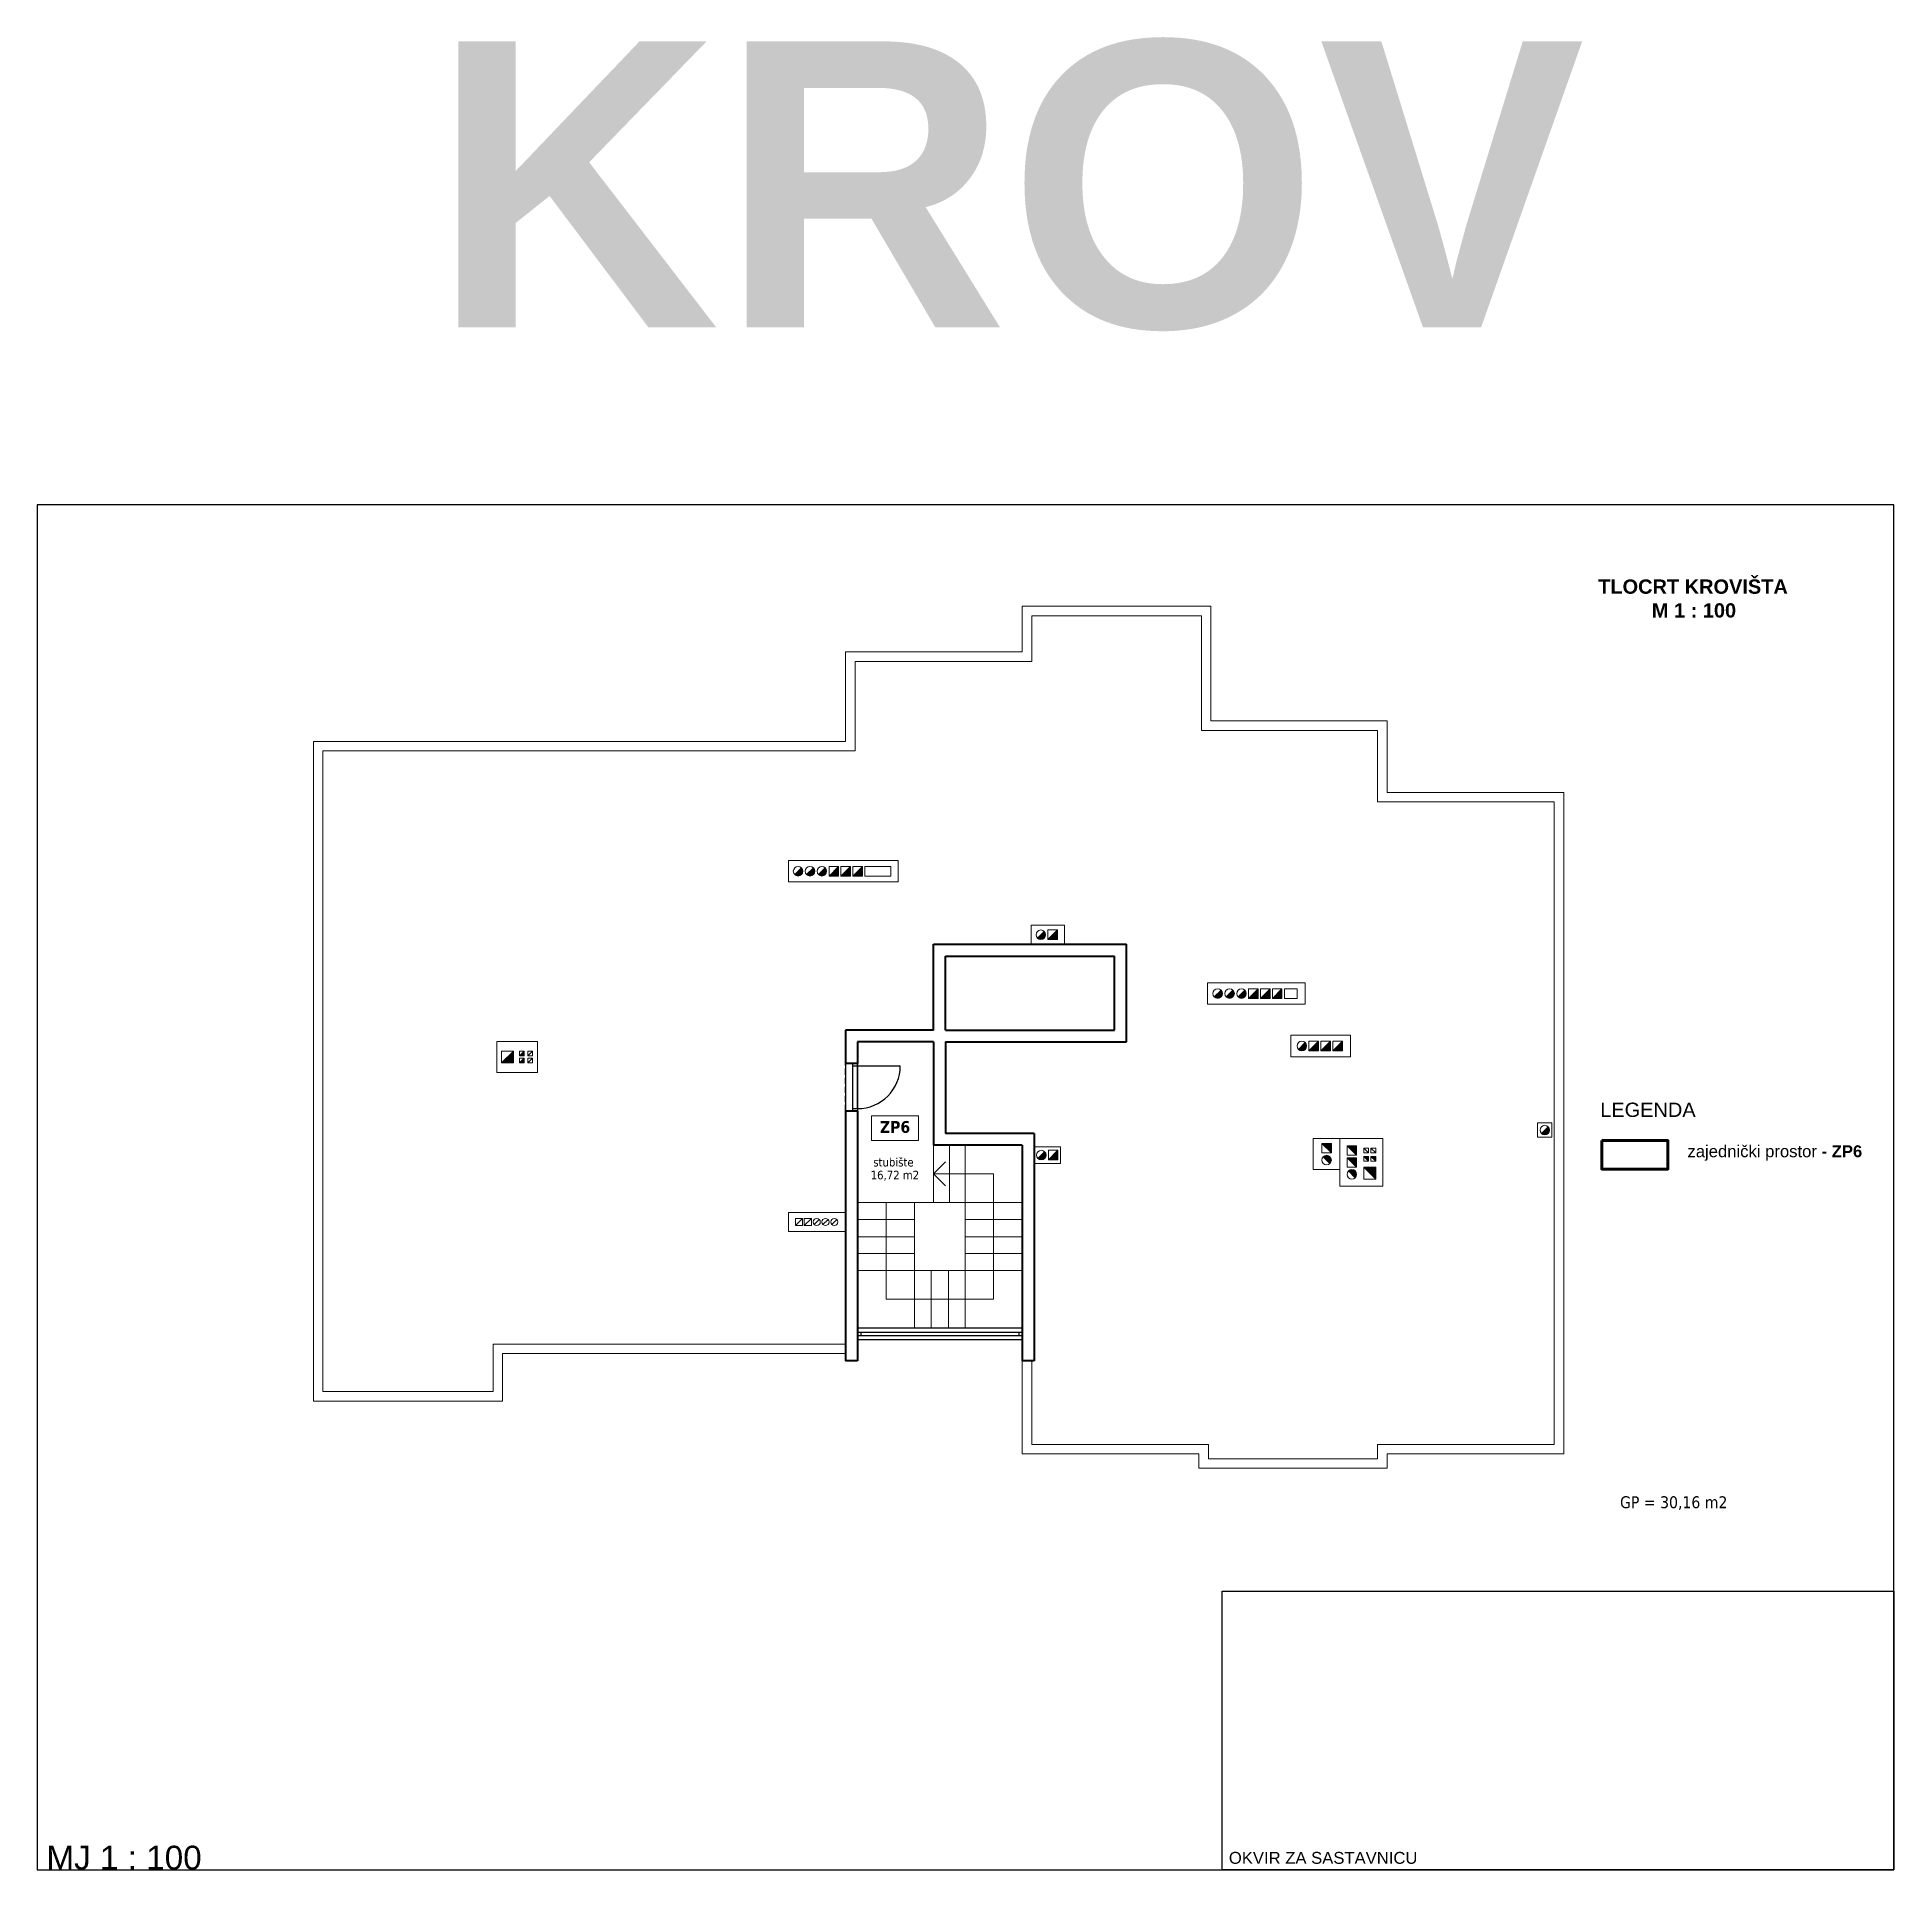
# Model space of a CAD drawing. Header units: centimetres. Extents: x 642232439 to 646206409, y 502891828 to 503284195.
# Drawn here: x 646202511 to 646206409, y 503268121 to 503271969 of the extents above; entities that cross this region are included whole.
import ezdxf

# ---------------------------------------------------------------- set-up
doc = ezdxf.new("R2010")
doc.units = ezdxf.units.CM
doc.linetypes.add('HIDDENX2', pattern=[19.05, 12.7, -6.35])
doc.layers.add('_POLILINE_ET', color=4, linetype='Continuous', plot=False)
doc.layers.add('SAST_Linija sastavnice', color=3, linetype='Continuous', plot=False)
for name, color, linetype, lineweight in [('_POVRŠINA', 255, 'Continuous', 5), ('SASTAVNICA', 7, 'Continuous', 0), ('TP_01 - 0.35', 1, 'Continuous', 35), ('TP_03 - 0.15', 3, 'Continuous', 15), ('TP_07 - 0.20', 7, 'Continuous', 20)]:
    doc.layers.add(name, color=color, linetype=linetype, lineweight=lineweight)
for name, color, linetype in [('TP_Hatch', 252, 'Continuous'), ('TP_Hidden', 8, 'HIDDENX2'), ('TP_Kotiranje', 3, 'Continuous'), ('TP_Otvori', 8, 'Continuous'), ('TP_Otvori.block', 8, 'Continuous')]:
    doc.layers.add(name, color=color, linetype=linetype)
doc.styles.add('Kota', font='arialbd.ttf')
doc.styles.get("Standard").update_dxf_attribs({"font": 'arial.ttf'})
doc.styles.add('tahoma10', font='tahoma.ttf', dxfattribs={"height": 2})

msp = doc.modelspace()

# ---------------------------------------------------------------- texts
at = {"char_height": 30, "attachment_point": 1, "style": 'tahoma10'}
for s, insert in [('{\\fArial|b0|i0|c238|p34;LEGENDA\\fArial|b0|i0|c0|p34; \\fArial|b1|i0|c0|p34;     }', (646205792.51, 503269731.72)), ('{\\fArial|b0|i0|c238|p34;\\H0.83333x;zajednički prostor \\fArial|b1|i0|c238|p34;- ZP6\\fArial|b1|i0|c0|p34;\\H1.2x;    }', (646205975.62, 503269642.17))]:
    msp.add_mtext_dynamic_manual_height_columns(s, width=728.1474, gutter_width=10, heights=[0], dxfattribs=dict(at, insert=insert))
at = {"layer": 'SAST_Linija sastavnice', "attachment_point": 7, "rotation": 360}
for s, insert, char_height in [(' MJ 1 : 100', (646202510.92, 503268121.07), 50), ('OKVIR ZA SASTAVNICU', (646205012.84, 503268133.41), 25)]:
    msp.add_mtext(s, dxfattribs=dict(at, insert=insert, char_height=char_height))
at = {"layer": 'SASTAVNICA', "insert": (646205767.96, 503270830.1), "char_height": 30, "attachment_point": 1, "style": 'Kota'}
msp.add_mtext_dynamic_manual_height_columns('\\pi20.23911;TLOCRT KROVIŠTA\\P\\pi132.7698;M 1 : 100', width=437.5382, gutter_width=125, heights=[0], dxfattribs=at)
at = {"layer": 'TP_Kotiranje', "insert": (646203338.86, 503271959.69), "char_height": 600, "attachment_point": 1, "style": 'Kota'}
msp.add_mtext_dynamic_manual_height_columns('KROV', width=868.7781, gutter_width=125, heights=[0], dxfattribs=at)

# ---------------------------------------------------------------- blocks, each defined once
blk = doc.blocks.new('*U525')
at = {"layer": 'TP_Otvori'}
for p, q in [((5, 0), (5, 90)), ((5, 0), (0, 0)), ((95, 0), (5, 0)), ((5, -10), (5, 0)), ((95, -10), (95, 0)), ((95, 0), (100, 0)), ((100, -10), (0, -10))]:
    blk.add_line(p, q, dxfattribs=at)
blk.add_arc((5, 0), 90, 0, 90, dxfattribs=at)

# ---------------------------------------------------------------- hatches: boundary and pattern name
at = {"layer": 'TP_07 - 0.20'}
h = msp.add_hatch(color=256, dxfattribs=at)
h.dxf.hatch_style = 1
h.paths.add_polyline_path([(646203486.05, 503269814.99), (646203511.05, 503269814.99), (646203511.05, 503269839.99)])
h = msp.add_hatch(color=256, dxfattribs=at)
h.dxf.hatch_style = 1
h.paths.add_polyline_path([(646203533.55, 503269839.99), (646203523.55, 503269829.99), (646203533.55, 503269829.99)])
h.paths.add_polyline_path([(646203523.55, 503269814.99), (646203533.55, 503269814.99), (646203533.55, 503269824.99)])
h = msp.add_hatch(color=256, dxfattribs=at)
h.dxf.hatch_style = 1
h.paths.add_polyline_path([(646205296.05, 503269618.69), (646205306.05, 503269608.69), (646205306.05, 503269618.69)])
h.paths.add_polyline_path([(646205321.05, 503269608.69), (646205321.05, 503269618.69), (646205311.05, 503269618.69)])
h = msp.add_hatch(color=256, dxfattribs=at)
h.dxf.hatch_style = 1
h.paths.add_polyline_path([(646205321.05, 503269571.19), (646205321.05, 503269596.19), (646205296.05, 503269596.19)])
at = {"layer": 'TP_Hatch'}
h = msp.add_hatch(color=256, dxfattribs=at)
h.dxf.hatch_style = 1
edge = h.paths.add_edge_path()
edge.add_arc((646204108.44, 503270217.49), 10, 225, 270)
edge.add_arc((646204108.44, 503270217.49), 10, 270, 360)
edge.add_arc((646204108.44, 503270217.49), 10, 0, 45)
edge.add_line((646204115.51, 503270224.57), (646204101.37, 503270210.42))
h = msp.add_hatch(color=256, dxfattribs=at)
h.dxf.hatch_style = 1
edge = h.paths.add_edge_path()
edge.add_arc((646204133.44, 503270217.49), 10, 225, 270)
edge.add_arc((646204133.44, 503270217.49), 10, 270, 360)
edge.add_arc((646204133.44, 503270217.49), 10, 0, 45)
edge.add_line((646204140.51, 503270224.57), (646204126.37, 503270210.42))
h = msp.add_hatch(color=256, dxfattribs=at)
h.dxf.hatch_style = 1
edge = h.paths.add_edge_path()
edge.add_arc((646204158.44, 503270217.49), 10, 225, 270)
edge.add_arc((646204158.44, 503270217.49), 10, 270, 360)
edge.add_arc((646204158.44, 503270217.49), 10, 0, 45)
edge.add_line((646204165.51, 503270224.57), (646204151.37, 503270210.42))
h = msp.add_hatch(color=256, dxfattribs=at)
h.dxf.hatch_style = 1
h.paths.add_polyline_path([(646204193.44, 503270207.49), (646204193.44, 503270227.49), (646204173.44, 503270207.49)])
h = msp.add_hatch(color=256, dxfattribs=at)
h.dxf.hatch_style = 1
h.paths.add_polyline_path([(646204218.44, 503270207.49), (646204218.44, 503270227.49), (646204198.44, 503270207.49)])
h = msp.add_hatch(color=256, dxfattribs=at)
h.dxf.hatch_style = 1
h.paths.add_polyline_path([(646204243.44, 503270207.49), (646204243.44, 503270227.49), (646204223.44, 503270207.49)])
h = msp.add_hatch(color=256, dxfattribs=at)
h.dxf.hatch_style = 1
edge = h.paths.add_edge_path()
edge.add_arc((646204618.05, 503270084.19), 10, 225, 270)
edge.add_arc((646204618.05, 503270084.19), 10, 270, 360)
edge.add_arc((646204618.05, 503270084.19), 10, 0, 45)
edge.add_line((646204625.12, 503270091.26), (646204610.98, 503270077.12))
h = msp.add_hatch(color=256, dxfattribs=at)
h.dxf.hatch_style = 1
h.paths.add_polyline_path([(646204653.05, 503270074.19), (646204653.05, 503270094.19), (646204633.05, 503270074.19)])
h = msp.add_hatch(color=256, dxfattribs=at)
h.dxf.hatch_style = 1
edge = h.paths.add_edge_path()
edge.add_arc((646204989.37, 503269960.69), 10, 225, 270)
edge.add_arc((646204989.37, 503269960.69), 10, 270, 360)
edge.add_arc((646204989.37, 503269960.69), 10, 0, 45)
edge.add_line((646204996.44, 503269967.76), (646204982.3, 503269953.62))
h = msp.add_hatch(color=256, dxfattribs=at)
h.dxf.hatch_style = 1
edge = h.paths.add_edge_path()
edge.add_arc((646205014.37, 503269960.69), 10, 225, 270)
edge.add_arc((646205014.37, 503269960.69), 10, 270, 360)
edge.add_arc((646205014.37, 503269960.69), 10, 0, 45)
edge.add_line((646205021.44, 503269967.76), (646205007.3, 503269953.62))
h = msp.add_hatch(color=256, dxfattribs=at)
h.dxf.hatch_style = 1
edge = h.paths.add_edge_path()
edge.add_arc((646205039.37, 503269960.69), 10, 225, 270)
edge.add_arc((646205039.37, 503269960.69), 10, 270, 360)
edge.add_arc((646205039.37, 503269960.69), 10, 0, 45)
edge.add_line((646205046.44, 503269967.76), (646205032.3, 503269953.62))
h = msp.add_hatch(color=256, dxfattribs=at)
h.dxf.hatch_style = 1
h.paths.add_polyline_path([(646205074.37, 503269950.69), (646205074.37, 503269970.69), (646205054.37, 503269950.69)])
h = msp.add_hatch(color=256, dxfattribs=at)
h.dxf.hatch_style = 1
h.paths.add_polyline_path([(646205099.37, 503269950.69), (646205099.37, 503269970.69), (646205079.37, 503269950.69)])
h = msp.add_hatch(color=256, dxfattribs=at)
h.dxf.hatch_style = 1
h.paths.add_polyline_path([(646205124.37, 503269950.69), (646205124.37, 503269970.69), (646205104.37, 503269950.69)])
h = msp.add_hatch(color=256, dxfattribs=at)
h.dxf.hatch_style = 1
edge = h.paths.add_edge_path()
edge.add_arc((646205166.05, 503269850.69), 10, 225, 270)
edge.add_arc((646205166.05, 503269850.69), 10, 270, 360)
edge.add_arc((646205166.05, 503269850.69), 10, 0, 45)
edge.add_line((646205173.12, 503269857.76), (646205158.98, 503269843.62))
h = msp.add_hatch(color=256, dxfattribs=at)
h.dxf.hatch_style = 1
h.paths.add_polyline_path([(646205201.05, 503269840.69), (646205201.05, 503269860.69), (646205181.05, 503269840.69)])
h = msp.add_hatch(color=256, dxfattribs=at)
h.dxf.hatch_style = 1
h.paths.add_polyline_path([(646205226.05, 503269840.69), (646205226.05, 503269860.69), (646205206.05, 503269840.69)])
h = msp.add_hatch(color=256, dxfattribs=at)
h.dxf.hatch_style = 1
h.paths.add_polyline_path([(646205251.05, 503269840.69), (646205251.05, 503269860.69), (646205231.05, 503269840.69)])
h = msp.add_hatch(color=256, dxfattribs=at)
h.dxf.hatch_style = 1
edge = h.paths.add_edge_path()
edge.add_arc((646205676.05, 503269674.17), 10, 225, 270)
edge.add_arc((646205676.05, 503269674.17), 10, 270, 360)
edge.add_arc((646205676.05, 503269674.17), 10, 0, 45)
edge.add_line((646205683.12, 503269681.24), (646205668.98, 503269667.1))
h = msp.add_hatch(color=256, dxfattribs=at)
h.dxf.hatch_style = 1
edge = h.paths.add_edge_path()
edge.add_arc((646204619.05, 503269621.69), 10, 225, 270)
edge.add_arc((646204619.05, 503269621.69), 10, 270, 360)
edge.add_arc((646204619.05, 503269621.69), 10, 0, 45)
edge.add_line((646204626.12, 503269628.76), (646204611.98, 503269614.62))
h = msp.add_hatch(color=256, dxfattribs=at)
h.dxf.hatch_style = 1
h.paths.add_polyline_path([(646204654.05, 503269611.69), (646204654.05, 503269631.69), (646204634.05, 503269611.69)])
h = msp.add_hatch(color=256, dxfattribs=at)
h.dxf.hatch_style = 1
h.paths.add_polyline_path([(646205228.02, 503269646.19), (646205208.02, 503269646.19), (646205228.02, 503269626.19)])
h = msp.add_hatch(color=256, dxfattribs=at)
h.dxf.hatch_style = 1
edge = h.paths.add_edge_path()
edge.add_arc((646205218.02, 503269611.19), 10, 315, 360)
edge.add_arc((646205218.02, 503269611.19), 10, 360, 450)
edge.add_arc((646205218.02, 503269611.19), 10, 90, 135)
edge.add_line((646205210.95, 503269618.26), (646205225.09, 503269604.12))
h = msp.add_hatch(color=256, dxfattribs=at)
h.dxf.hatch_style = 1
h.paths.add_polyline_path([(646205281.05, 503269641.19), (646205261.05, 503269641.19), (646205281.05, 503269621.19)])
h = msp.add_hatch(color=256, dxfattribs=at)
h.dxf.hatch_style = 1
h.paths.add_polyline_path([(646205281.05, 503269616.19), (646205261.05, 503269616.19), (646205281.05, 503269596.19)])
h = msp.add_hatch(color=256, dxfattribs=at)
h.dxf.hatch_style = 1
edge = h.paths.add_edge_path()
edge.add_arc((646205271.05, 503269581.19), 10, 315, 360)
edge.add_arc((646205271.05, 503269581.19), 10, 360, 450)
edge.add_arc((646205271.05, 503269581.19), 10, 90, 135)
edge.add_line((646205263.98, 503269588.26), (646205278.12, 503269574.12))

# ---------------------------------------------------------------- linework, layer by layer
at = {"layer": '_POLILINE_ET'}
msp.add_lwpolyline([(646204233.05, 503269859.19), (646204233.05, 503269259.19), (646204579.05, 503269259.19), (646204579.05, 503269642.19), (646204393.05, 503269642.19), (646204393.05, 503269859.19), (646204233.05, 503269859.19)], dxfattribs=at)
at = {"layer": '_POVRŠINA'}
msp.add_lwpolyline([(646204262.29, 503269704.22), (646204361.43, 503269704.22), (646204361.43, 503269652.57), (646204262.29, 503269652.57)], close=True, dxfattribs=at)
at = {"layer": 'SAST_Linija sastavnice'}
for points in [[(646206408.92, 503270987.07), (646202510.92, 503270987.07), (646202510.92, 503268121.07), (646206408.92, 503268121.07)], [(646204998.92, 503268706.07), (646206408.92, 503268706.07), (646206408.92, 503268121.07), (646204998.92, 503268121.07)]]:
    msp.add_lwpolyline(points, close=True, dxfattribs=at)
at = {"layer": 'TP_01 - 0.35'}
for p, q in [((646204393.05, 503269884.19), (646204393.05, 503270064.19)), ((646204393.05, 503270064.19), (646204798.05, 503270064.19)), ((646204418.05, 503269884.19), (646204418.05, 503270039.19)), ((646204418.05, 503270039.19), (646204773.05, 503270039.19)), ((646204773.05, 503269884.19), (646204773.05, 503270039.19)), ((646204798.05, 503269859.19), (646204798.05, 503270064.19)), ((646204208.05, 503269884.19), (646204208.05, 503269814.19)), ((646204393.05, 503269884.19), (646204208.05, 503269884.19)), ((646204418.05, 503269884.19), (646204773.05, 503269884.19)), ((646204233.05, 503269859.19), (646204233.05, 503269814.19)), ((646204393.05, 503269859.19), (646204233.05, 503269859.19)), ((646204393.05, 503269859.19), (646204393.05, 503269642.19)), ((646204418.05, 503269859.19), (646204418.05, 503269667.19)), ((646204418.05, 503269859.19), (646204798.05, 503269859.19)), ((646204233.05, 503269814.19), (646204208.05, 503269814.19)), ((646204208.05, 503269714.19), (646204208.05, 503269473.99)), ((646204233.05, 503269714.19), (646204208.05, 503269714.19)), ((646204233.05, 503269714.19), (646204233.05, 503269189.99)), ((646204604.05, 503269667.19), (646204418.05, 503269667.19)), ((646204604.05, 503269667.19), (646204604.05, 503269439.19)), ((646204579.05, 503269642.19), (646204393.05, 503269642.19)), ((646204579.05, 503269642.19), (646204579.05, 503269189.99)), ((646204208.05, 503269473.99), (646204208.05, 503269189.99)), ((646204604.05, 503269439.19), (646204604.05, 503269189.99)), ((646204233.05, 503269189.99), (646204208.05, 503269189.99)), ((646204604.05, 503269189.99), (646204579.05, 503269189.99))]:
    msp.add_line(p, q, dxfattribs=at)
at = {"layer": 'TP_03 - 0.15'}
for p, q in [((646204426.05, 503269642.19), (646204426.05, 503269522.19)), ((646204459.05, 503269642.19), (646204459.05, 503269379.19)), ((646204393.05, 503269582.19), (646204418.2, 503269607.35)), ((646204393.05, 503269582.19), (646204519.05, 503269582.19)), ((646204393.05, 503269582.19), (646204418.2, 503269557.04)), ((646204519.05, 503269319.19), (646204519.05, 503269582.19)), ((646204293.05, 503269319.19), (646204293.05, 503269522.19)), ((646204353.05, 503269522.19), (646204353.05, 503269379.19)), ((646204393.05, 503269522.19), (646204459.05, 503269522.19)), ((646204459.05, 503269522.19), (646204579.05, 503269522.19)), ((646204353.05, 503269486.19), (646204233.05, 503269486.19)), ((646204459.05, 503269486.19), (646204579.05, 503269486.19)), ((646204353.05, 503269450.19), (646204233.05, 503269450.19)), ((646204459.05, 503269450.19), (646204579.05, 503269450.19)), ((646204353.05, 503269415.19), (646204233.05, 503269415.19)), ((646204353.05, 503269379.19), (646204233.05, 503269379.19)), ((646204459.05, 503269379.19), (646204353.05, 503269379.19)), ((646204353.05, 503269379.19), (646204353.05, 503269259.19)), ((646204388.05, 503269379.19), (646204388.05, 503269259.19)), ((646204424.05, 503269379.19), (646204424.05, 503269259.19)), ((646204459.05, 503269415.19), (646204579.05, 503269415.19)), ((646204459.05, 503269379.19), (646204579.05, 503269379.19)), ((646204459.05, 503269379.19), (646204459.05, 503269259.19)), ((646204293.05, 503269319.19), (646204519.05, 503269319.19))]:
    msp.add_line(p, q, dxfattribs=at)
at = {"layer": 'TP_07 - 0.20'}
for p, q in [((646205716.05, 503270383.19), (646205716.05, 503268994.19)), ((646204115.51, 503270224.57), (646204101.37, 503270210.42)), ((646204140.51, 503270224.57), (646204126.37, 503270210.42)), ((646204165.51, 503270224.57), (646204151.37, 503270210.42)), ((646204193.44, 503270227.49), (646204173.44, 503270207.49)), ((646204218.44, 503270227.49), (646204198.44, 503270207.49)), ((646204243.44, 503270227.49), (646204223.44, 503270207.49)), ((646204598.05, 503270064.19), (646204598.05, 503270104.19)), ((646204598.05, 503270104.19), (646204668.05, 503270104.19)), ((646204625.12, 503270091.26), (646204610.98, 503270077.12)), ((646204653.05, 503270094.19), (646204633.05, 503270074.19)), ((646204668.05, 503270104.19), (646204668.05, 503270064.19)), ((646204996.44, 503269967.76), (646204982.3, 503269953.62)), ((646205021.44, 503269967.76), (646205007.3, 503269953.62)), ((646205046.44, 503269967.76), (646205032.3, 503269953.62)), ((646205074.37, 503269970.69), (646205054.37, 503269950.69)), ((646205099.37, 503269970.69), (646205079.37, 503269950.69)), ((646205124.37, 503269970.69), (646205104.37, 503269950.69)), ((646205173.12, 503269857.76), (646205158.98, 503269843.62)), ((646205201.05, 503269860.69), (646205181.05, 503269840.69)), ((646205226.05, 503269860.69), (646205206.05, 503269840.69)), ((646205251.05, 503269860.69), (646205231.05, 503269840.69)), ((646203511.05, 503269839.99), (646203486.05, 503269814.99)), ((646203533.55, 503269839.99), (646203523.55, 503269829.99)), ((646203533.55, 503269824.99), (646203523.55, 503269814.99)), ((646203551.05, 503269839.99), (646203541.05, 503269829.99)), ((646203551.05, 503269824.99), (646203541.05, 503269814.99)), ((646205683.12, 503269681.24), (646205668.98, 503269667.1)), ((646204393.05, 503269642.19), (646204393.05, 503269522.19)), ((646204659.05, 503269639.19), (646204604.05, 503269639.19)), ((646204626.12, 503269628.76), (646204611.98, 503269614.62)), ((646204654.05, 503269631.69), (646204634.05, 503269611.69)), ((646204659.05, 503269639.19), (646204659.05, 503269604.19)), ((646205208.02, 503269646.19), (646205228.02, 503269626.19)), ((646205210.95, 503269618.26), (646205225.09, 503269604.12)), ((646205261.05, 503269641.19), (646205281.05, 503269621.19)), ((646205261.05, 503269616.19), (646205281.05, 503269596.19)), ((646205296.05, 503269636.19), (646205306.05, 503269626.19)), ((646205296.05, 503269618.69), (646205306.05, 503269608.69)), ((646205311.05, 503269636.19), (646205321.05, 503269626.19)), ((646205311.05, 503269618.69), (646205321.05, 503269608.69)), ((646204659.05, 503269604.19), (646204604.05, 503269604.19)), ((646205263.98, 503269588.26), (646205278.12, 503269574.12)), ((646205296.05, 503269596.19), (646205321.05, 503269571.19)), ((646204208.05, 503269501.19), (646204088.05, 503269501.19)), ((646204088.05, 503269501.19), (646204088.05, 503269461.19)), ((646204393.05, 503269522.19), (646204233.05, 503269522.19)), ((646204088.05, 503269461.19), (646204208.05, 503269461.19)), ((646204118.05, 503269488.69), (646204103.05, 503269473.69)), ((646204136.55, 503269488.69), (646204121.55, 503269473.69)), ((646204152.85, 503269486.5), (646204142.25, 503269475.89)), ((646204171.35, 503269486.5), (646204160.75, 503269475.89)), ((646204189.85, 503269486.5), (646204179.25, 503269475.89)), ((646204579.05, 503269259.19), (646204233.05, 503269259.19)), ((646204579.05, 503269234.19), (646204233.05, 503269234.19))]:
    msp.add_line(p, q, dxfattribs=at)
for points in [[(646204599.05, 503269189.99), (646204599.05, 503269014.19), (646204970.05, 503269014.19), (646204970.05, 503268984.19), (646205325.05, 503268984.19), (646205325.05, 503269014.19), (646205696.05, 503269014.19), (646205696.05, 503270363.19), (646205325.05, 503270363.19), (646205325.05, 503270513.19), (646204955.05, 503270513.19), (646204955.05, 503270753.99), (646204599.05, 503270753.99), (646204599.05, 503270657.99), (646204228.05, 503270657.99), (646204228.05, 503270469.99), (646203111.05, 503270469.99), (646203111.05, 503269124.99), (646203468.05, 503269124.99), (646203468.05, 503269224.99), (646204208.05, 503269224.99)], [(646204208.05, 503270489.99), (646204208.05, 503270677.99), (646204579.05, 503270677.99), (646204579.05, 503270773.99), (646204975.05, 503270773.99), (646204975.05, 503270533.19), (646205345.05, 503270533.19), (646205345.05, 503270383.19), (646205716.05, 503270383.19), (646205716.05, 503268994.19)], [(646204208.05, 503270489.99), (646203091.05, 503270489.99), (646203091.05, 503269104.99), (646203488.05, 503269104.99), (646203488.05, 503269204.99), (646204208.05, 503269204.99)], [(646204950.05, 503268964.19), (646204950.05, 503268994.19), (646204579.05, 503268994.19), (646204579.05, 503269234.19)], [(646205716.05, 503268994.19), (646205345.05, 503268994.19), (646205345.05, 503268964.19), (646204950.05, 503268964.19)]]:
    msp.add_lwpolyline(points, dxfattribs=at)
for points in [[(646204318.44, 503270239.99), (646204088.44, 503270239.99), (646204088.44, 503270194.99), (646204318.44, 503270194.99)], [(646204173.44, 503270227.49), (646204193.44, 503270227.49), (646204193.44, 503270207.49), (646204173.44, 503270207.49)], [(646204198.44, 503270227.49), (646204218.44, 503270227.49), (646204218.44, 503270207.49), (646204198.44, 503270207.49)], [(646204223.44, 503270227.49), (646204243.44, 503270227.49), (646204243.44, 503270207.49), (646204223.44, 503270207.49)], [(646204248.44, 503270227.49), (646204303.44, 503270227.49), (646204303.44, 503270207.49), (646204248.44, 503270207.49)], [(646204633.05, 503270094.19), (646204653.05, 503270094.19), (646204653.05, 503270074.19), (646204633.05, 503270074.19)], [(646204968.05, 503269938.19), (646204968.05, 503269983.19), (646205173.05, 503269983.19), (646205173.05, 503269938.19)], [(646205054.37, 503269970.69), (646205074.37, 503269970.69), (646205074.37, 503269950.69), (646205054.37, 503269950.69)], [(646205079.37, 503269970.69), (646205099.37, 503269970.69), (646205099.37, 503269950.69), (646205079.37, 503269950.69)], [(646205104.37, 503269970.69), (646205124.37, 503269970.69), (646205124.37, 503269950.69), (646205104.37, 503269950.69)], [(646205129.37, 503269970.69), (646205156.37, 503269970.69), (646205156.37, 503269950.69), (646205129.37, 503269950.69)], [(646203476.05, 503269794.99), (646203561.05, 503269794.99), (646203561.05, 503269859.99), (646203476.05, 503269859.99)], [(646205143.05, 503269828.19), (646205143.05, 503269873.19), (646205268.05, 503269873.19), (646205268.05, 503269828.19)], [(646205181.05, 503269860.69), (646205201.05, 503269860.69), (646205201.05, 503269840.69), (646205181.05, 503269840.69)], [(646205206.05, 503269860.69), (646205226.05, 503269860.69), (646205226.05, 503269840.69), (646205206.05, 503269840.69)], [(646205231.05, 503269860.69), (646205251.05, 503269860.69), (646205251.05, 503269840.69), (646205231.05, 503269840.69)], [(646203511.05, 503269839.99), (646203486.05, 503269839.99), (646203486.05, 503269814.99), (646203511.05, 503269814.99)], [(646203533.55, 503269839.99), (646203523.55, 503269839.99), (646203523.55, 503269829.99), (646203533.55, 503269829.99)], [(646203533.55, 503269814.99), (646203523.55, 503269814.99), (646203523.55, 503269824.99), (646203533.55, 503269824.99)], [(646203551.05, 503269839.99), (646203541.05, 503269839.99), (646203541.05, 503269829.99), (646203551.05, 503269829.99)], [(646203551.05, 503269814.99), (646203541.05, 503269814.99), (646203541.05, 503269824.99), (646203551.05, 503269824.99)], [(646205691.05, 503269659.19), (646205661.05, 503269659.19), (646205661.05, 503269689.19), (646205691.05, 503269689.19)], [(646205246.05, 503269656.19), (646205189.98, 503269656.19), (646205189.98, 503269591.31), (646205246.05, 503269591.31)], [(646205246.05, 503269656.19), (646205336.05, 503269656.19), (646205336.05, 503269556.19), (646205246.05, 503269556.19)], [(646204634.05, 503269631.69), (646204654.05, 503269631.69), (646204654.05, 503269611.69), (646204634.05, 503269611.69)], [(646205208.02, 503269626.19), (646205208.02, 503269646.19), (646205228.02, 503269646.19), (646205228.02, 503269626.19)], [(646205261.05, 503269621.19), (646205261.05, 503269641.19), (646205281.05, 503269641.19), (646205281.05, 503269621.19)], [(646205261.05, 503269596.19), (646205261.05, 503269616.19), (646205281.05, 503269616.19), (646205281.05, 503269596.19)], [(646205296.05, 503269636.19), (646205296.05, 503269626.19), (646205306.05, 503269626.19), (646205306.05, 503269636.19)], [(646205296.05, 503269618.69), (646205296.05, 503269608.69), (646205306.05, 503269608.69), (646205306.05, 503269618.69)], [(646205321.05, 503269636.19), (646205321.05, 503269626.19), (646205311.05, 503269626.19), (646205311.05, 503269636.19)], [(646205321.05, 503269618.69), (646205321.05, 503269608.69), (646205311.05, 503269608.69), (646205311.05, 503269618.69)], [(646205296.05, 503269596.19), (646205296.05, 503269571.19), (646205321.05, 503269571.19), (646205321.05, 503269596.19)], [(646204103.05, 503269488.69), (646204118.05, 503269488.69), (646204118.05, 503269473.69), (646204103.05, 503269473.69)], [(646204121.55, 503269488.69), (646204136.55, 503269488.69), (646204136.55, 503269473.69), (646204121.55, 503269473.69)]]:
    msp.add_lwpolyline(points, close=True, dxfattribs=at)
at = {"layer": 'TP_07 - 0.20', "lineweight": 50}
msp.add_lwpolyline([(646205795.82, 503269652.05), (646205934.58, 503269652.05), (646205934.58, 503269592.4), (646205795.82, 503269592.4)], close=True, dxfattribs=at)
at = {"layer": 'TP_07 - 0.20'}
for centre, radius in [((646204108.44, 503270217.49), 10), ((646204133.44, 503270217.49), 10), ((646204158.44, 503270217.49), 10), ((646204618.05, 503270084.19), 10), ((646204989.37, 503269960.69), 10), ((646205014.37, 503269960.69), 10), ((646205039.37, 503269960.69), 10), ((646205166.05, 503269850.69), 10), ((646205676.05, 503269674.17), 10), ((646204619.05, 503269621.69), 10), ((646205218.02, 503269611.19), 10), ((646205271.05, 503269581.19), 10), ((646204147.55, 503269481.19), 7.5), ((646204166.05, 503269481.19), 7.5), ((646204184.55, 503269481.19), 7.5)]:
    msp.add_circle(centre, radius, dxfattribs=at)
at = {"layer": 'TP_Hidden'}
msp.add_line((646204208.05, 503269714.19), (646204208.05, 503269814.19), dxfattribs=at)
at = {"layer": 'TP_Otvori'}
for p, q in [((646204579.05, 503269249.19), (646204233.05, 503269249.19)), ((646204579.05, 503269242.19), (646204233.05, 503269242.19)), ((646204240.05, 503269249.19), (646204240.05, 503269242.19)), ((646204572.05, 503269249.19), (646204572.05, 503269242.19))]:
    msp.add_line(p, q, dxfattribs=at)

# ---------------------------------------------------------------- block references
at = {"layer": 'TP_Otvori.block', "rotation": 270}
msp.add_blockref('*U525', (646204233.05, 503269814.19), dxfattribs=at)

msp.set_redraw_order([(e.dxf.handle, doc.entitydb.next_handle()) for e in msp.query("TEXT MTEXT ATTDEF DIMENSION ARC_DIMENSION")])  # texts and dimensions are drawn at this point

# ---------------------------------------------------------------- next in the draw order: texts
at = {"layer": '_POVRŠINA', "attachment_point": 1, "style": 'tahoma10', "bg_fill": 3, "box_fill_scale": 1.1, "bg_fill_color": 256, "bg_fill_transparency": 0}
for s, width, heights, insert, char_height in [('\\pt90;{\\fTahoma|b1|i0|c238|p34;\\H1.3889x;ZP6} ', 71.1408, [2.54], (646204280.28, 503269693.17), 18), ('\\pt90;16,72 m2', 107.2905, [2.54], (646204260.83, 503269588.74), 18), ('\\pt125;GP = 30,16 m2', 422.1218, [0.461], (646205834.07, 503268905.37), 25)]:
    msp.add_mtext_dynamic_manual_height_columns(s, width=width, gutter_width=10, heights=heights, dxfattribs=dict(at, insert=insert, char_height=char_height))

# ---------------------------------------------------------------- next in the draw order: texts
at = {"layer": '_POVRŠINA', "insert": (646204266.33, 503269615.76), "char_height": 18, "attachment_point": 1, "style": 'tahoma10', "bg_fill": 3, "box_fill_scale": 1.1, "bg_fill_color": 256, "bg_fill_transparency": 0}
msp.add_mtext_dynamic_manual_height_columns('\\pt90;stubište', width=90.9877, gutter_width=10, heights=[2.54], dxfattribs=at)

# ---------------------------------------------------------------- next in the draw order: linework, layer by layer
at = {"layer": '_POLILINE_ET'}
msp.add_lwpolyline([(646204393.05, 503270064.19), (646204393.05, 503269884.19), (646204208.05, 503269884.19), (646204208.05, 503269189.99), (646204233.05, 503269189.99), (646204233.05, 503269234.19), (646204579.05, 503269234.19), (646204579.05, 503269189.99), (646204604.05, 503269189.99), (646204604.05, 503269667.19), (646204418.05, 503269667.19), (646204418.05, 503269859.19), (646204798.05, 503269859.19), (646204798.05, 503270064.19), (646204393.05, 503270064.19)], dxfattribs=at)

doc.saveas('drawing.dxf')
